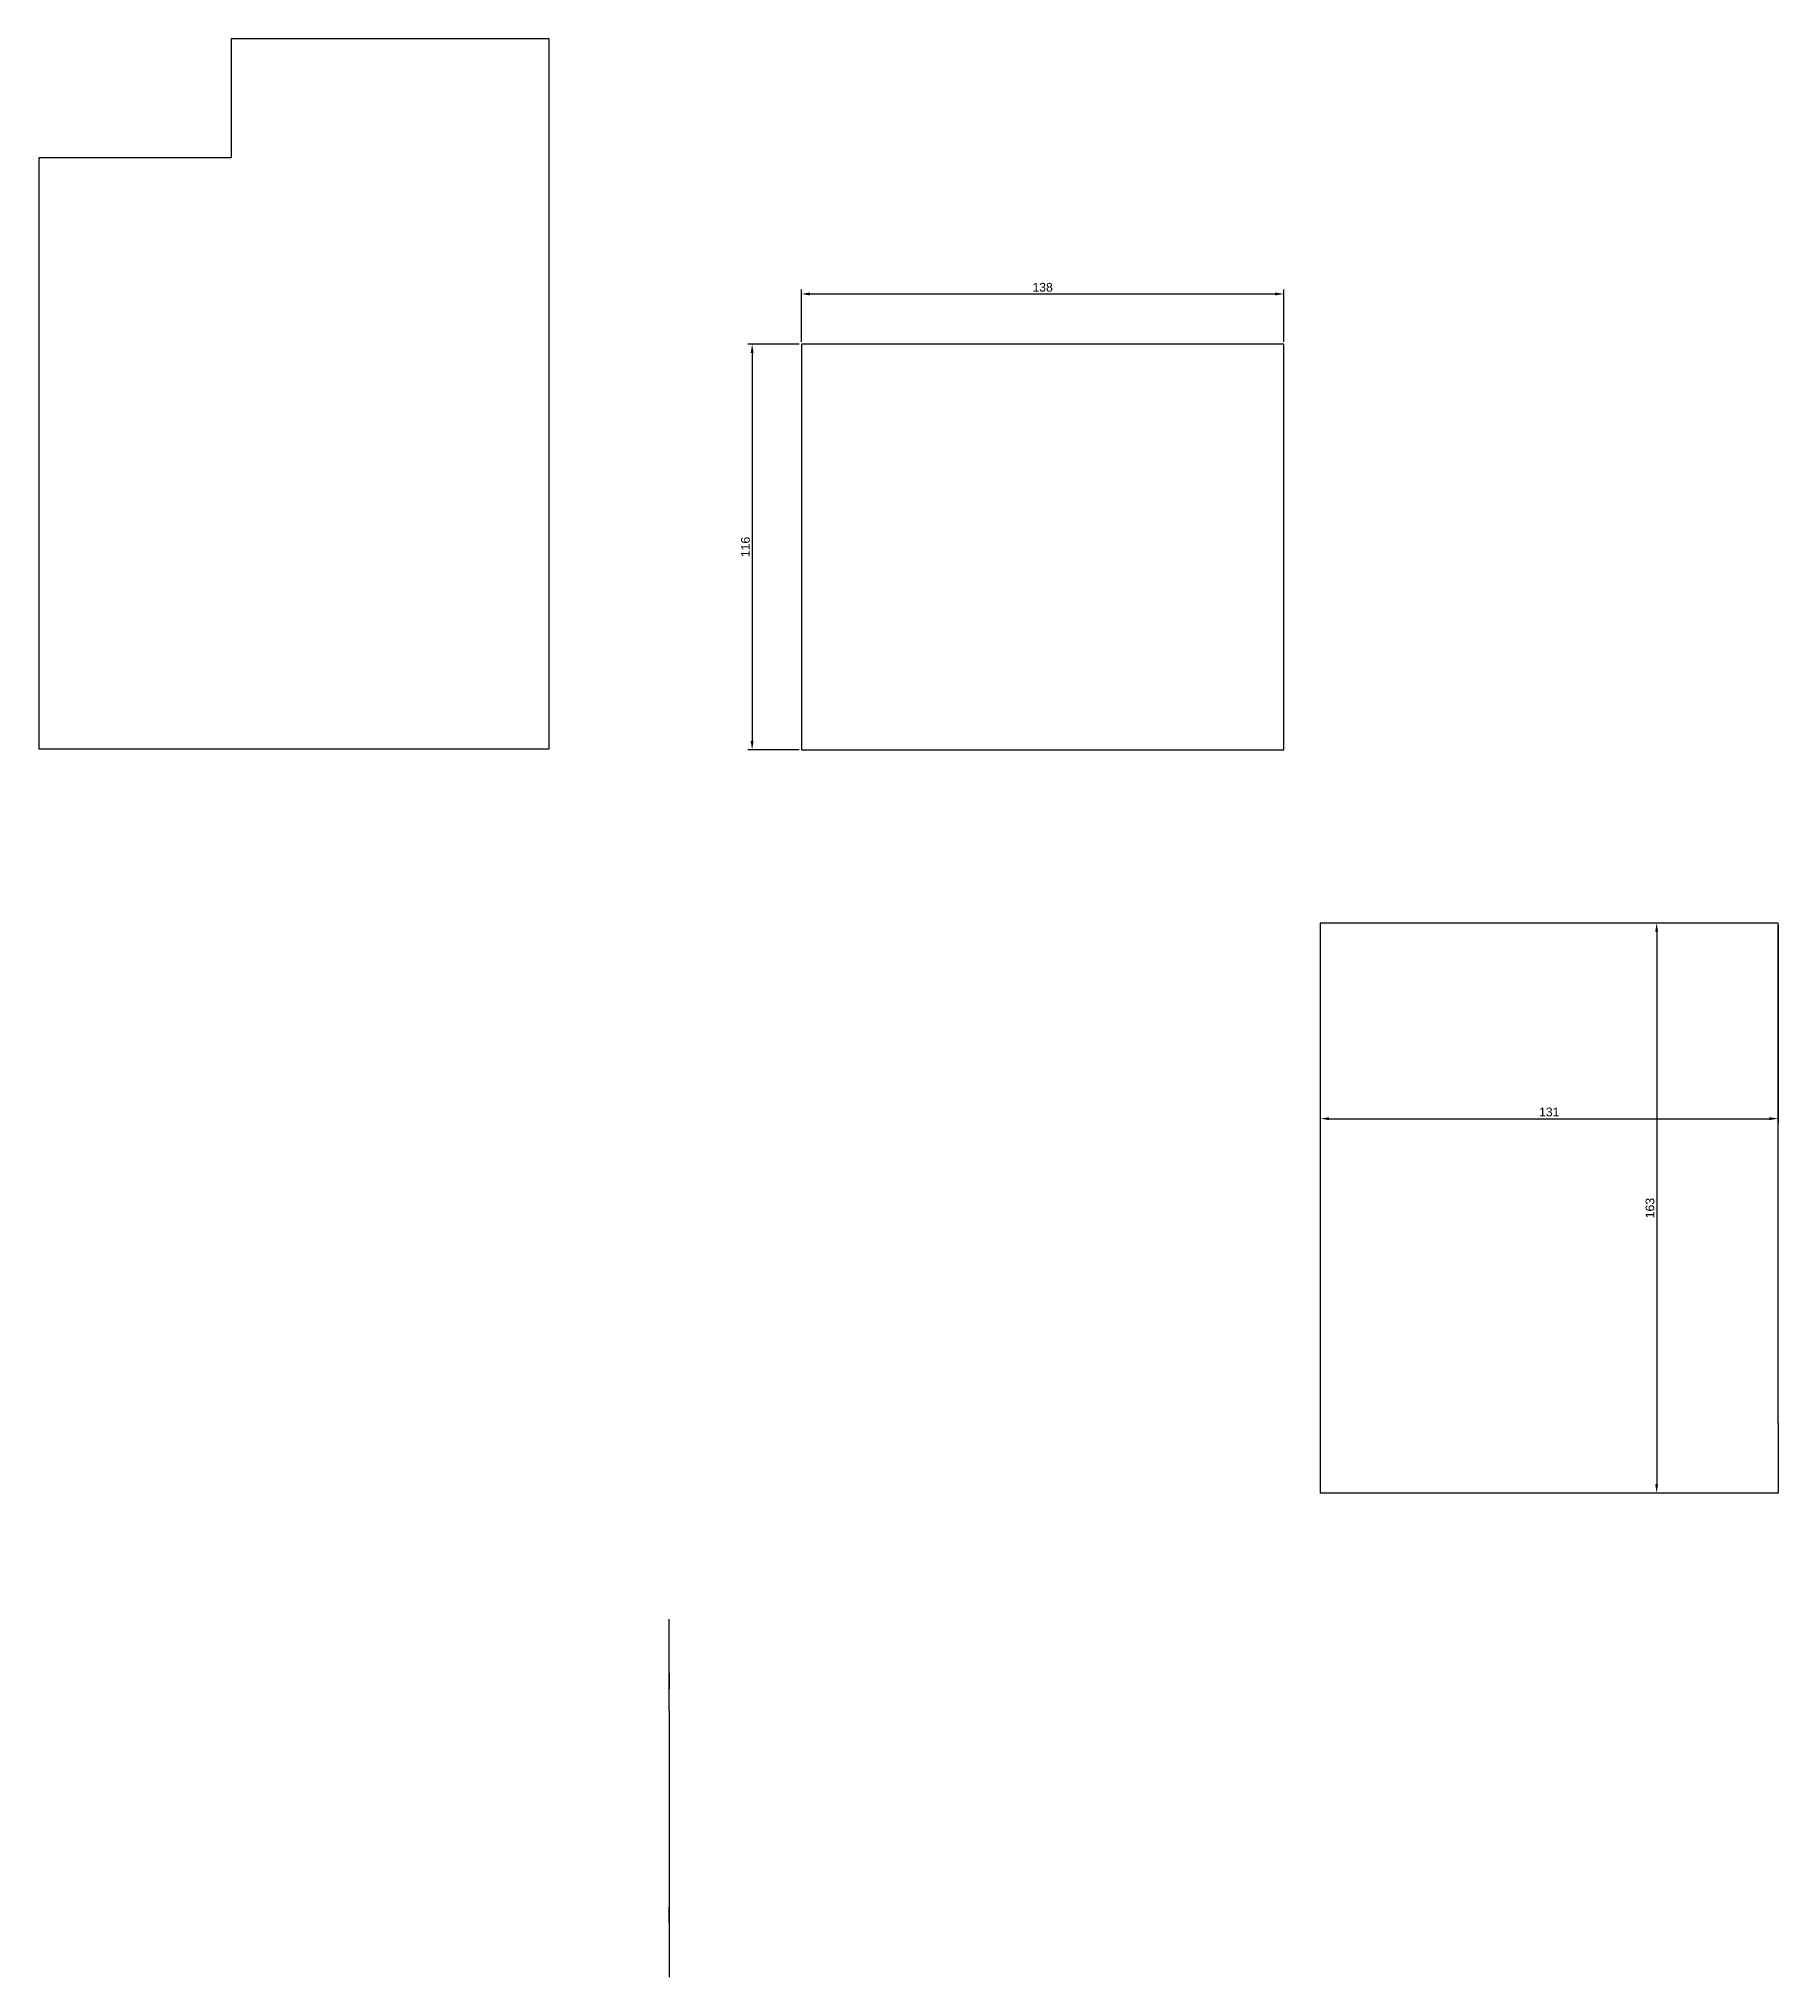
# Model space of a CAD drawing. Header units: millimetres. Extents: x 686 to 3901, y 1004 to 1838.
# Drawn here: x 686 to 1184, y 1284 to 1838 of the extents above; entities that cross this region are included whole.
import ezdxf

# ---------------------------------------------------------------- set-up
doc = ezdxf.new("R2010")
doc.units = ezdxf.units.MM
doc.layers.add('Caja', color=7, linetype='Continuous')
doc.layers.add('Placa', color=30, linetype='Continuous')
doc.styles.get("Standard").update_dxf_attribs({"font": 'arial.ttf'})
doc.dimstyles.new('ISO-25', dxfattribs={"dimtxt": 2.5, "dimasz": 2.5, "dimexe": 1.25, "dimexo": 0.625, "dimtad": 1, "dimtxsty": 'Standard', "dimcen": 2.5, "dimadec": 0, "dimazin": 0, "dimtfac": 1, "dimtmove": 0, "dimatfit": 3, "dimfxl": 1, "dimarcsym": 0})

msp = doc.modelspace()

# ---------------------------------------------------------------- blocks, each defined once
blk = doc.blocks.new('*D1')
at = {"color": 0, "lineweight": -2, "transparency": 16777216}
for p, q in [((1183.02, 1585.43), (1147.62, 1585.43)), ((1148.87, 1582.93), (1148.87, 1424.93)), ((1183.02, 1422.43), (1147.62, 1422.43))]:
    blk.add_line(p, q, dxfattribs=at)
at = {"color": 0, "transparency": 16777216}
for points in [[(1148.45, 1582.93), (1149.28, 1582.93), (1148.87, 1585.43)], [(1148.45, 1424.93), (1149.28, 1424.93), (1148.87, 1422.43)]]:
    blk.add_solid(points, dxfattribs=at)
at = {"layer": 'Defpoints', "color": 0, "transparency": 16777216}
for p in [(1183.64, 1585.43), (1148.87, 1422.43), (1183.64, 1422.43)]:
    blk.add_point(p, dxfattribs=at)
at = {"color": 0, "transparency": 16777216, "insert": (1146.96, 1503.93), "char_height": 2.5, "attachment_point": 5, "rotation": 90}
blk.add_mtext('163', dxfattribs=at)
blk = doc.blocks.new('*D2')
at = {"color": 0, "lineweight": -2, "transparency": 16777216}
for p, q in [((1052.64, 1584.8), (1052.64, 1528.25)), ((1183.64, 1584.8), (1183.64, 1528.25)), ((1055.14, 1529.5), (1181.14, 1529.5))]:
    blk.add_line(p, q, dxfattribs=at)
at = {"color": 0, "transparency": 16777216}
for points in [[(1055.14, 1529.92), (1055.14, 1529.09), (1052.64, 1529.5)], [(1181.14, 1529.92), (1181.14, 1529.09), (1183.64, 1529.5)]]:
    blk.add_solid(points, dxfattribs=at)
at = {"layer": 'Defpoints', "color": 0, "transparency": 16777216}
for p in [(1052.64, 1585.43), (1183.64, 1585.43), (1183.64, 1529.5)]:
    blk.add_point(p, dxfattribs=at)
at = {"color": 0, "transparency": 16777216, "insert": (1118.14, 1531.4), "char_height": 2.5, "attachment_point": 5}
blk.add_mtext('131', dxfattribs=at)
blk = doc.blocks.new('*D3')
at = {"layer": 'Defpoints', "color": 0, "lineweight": -2, "transparency": 16777216}
for p, q in [((903.62, 1750.97), (888.89, 1750.97)), ((890.14, 1748.47), (890.14, 1637.47)), ((903.62, 1634.97), (888.89, 1634.97))]:
    blk.add_line(p, q, dxfattribs=at)
at = {"layer": 'Defpoints', "color": 0, "transparency": 16777216}
for p in [(904.24, 1750.97), (890.14, 1634.97), (904.24, 1634.97)]:
    blk.add_point(p, dxfattribs=at)
for points in [[(889.73, 1748.47), (890.56, 1748.47), (890.14, 1750.97)], [(889.73, 1637.47), (890.56, 1637.47), (890.14, 1634.97)]]:
    blk.add_solid(points, dxfattribs=at)
at = {"layer": 'Defpoints', "color": 0, "transparency": 16777216, "insert": (888.24, 1692.97), "char_height": 2.5, "attachment_point": 5, "rotation": 90}
blk.add_mtext('116', dxfattribs=at)
blk = doc.blocks.new('*D4')
at = {"layer": 'Defpoints', "color": 0, "lineweight": -2, "transparency": 16777216}
for p, q in [((904.24, 1751.6), (904.24, 1766.56)), ((906.74, 1765.31), (1039.74, 1765.31)), ((1042.24, 1751.6), (1042.24, 1766.56))]:
    blk.add_line(p, q, dxfattribs=at)
at = {"layer": 'Defpoints', "color": 0, "transparency": 16777216}
for p in [(1042.24, 1765.31), (904.24, 1750.97), (1042.24, 1750.97)]:
    blk.add_point(p, dxfattribs=at)
for points in [[(906.74, 1765.73), (906.74, 1764.89), (904.24, 1765.31)], [(1039.74, 1765.73), (1039.74, 1764.89), (1042.24, 1765.31)]]:
    blk.add_solid(points, dxfattribs=at)
at = {"layer": 'Defpoints', "color": 0, "transparency": 16777216, "insert": (973.24, 1767.21), "char_height": 2.5, "attachment_point": 5}
blk.add_mtext('138', dxfattribs=at)

# ---------------------------------------------------------------- dimensions: what is measured, and where the dimension line sits
dim = msp.add_linear_dim(base=(1183.643, 1529.503), p1=(1052.643, 1585.429), p2=(1183.643, 1585.429), dimstyle='ISO-25')
dim.commit()
dim.dimension.update_dxf_attribs({"geometry": '*D2', "text_midpoint": (1118.143, 1531.405)})
dim = msp.add_linear_dim(base=(1148.867, 1422.429), p1=(1183.643, 1585.429), p2=(1183.643, 1422.429), angle=90, dimstyle='ISO-25')
dim.commit()
dim.dimension.update_dxf_attribs({"geometry": '*D1', "text_midpoint": (1146.965, 1503.929)})
at = {"layer": 'Defpoints'}
dim = msp.add_linear_dim(base=(1042.245, 1765.311), p1=(904.245, 1750.974), p2=(1042.245, 1750.974), dimstyle='ISO-25', dxfattribs=at)
dim.commit()
dim.dimension.update_dxf_attribs({"geometry": '*D4', "text_midpoint": (973.245, 1767.214)})
dim = msp.add_linear_dim(base=(890.143, 1634.974), p1=(904.245, 1750.974), p2=(904.245, 1634.974), angle=90, dimstyle='ISO-25', dxfattribs=at)
dim.commit()
dim.dimension.update_dxf_attribs({"geometry": '*D3', "text_midpoint": (888.242, 1692.974)})

# ---------------------------------------------------------------- linework, layer by layer
for p, q in [((741.098, 1838.274), (741.098, 1804.274)), ((741.098, 1804.274), (686.098, 1804.274))]:
    msp.add_line(p, q)
msp.add_lwpolyline([(686.098, 1804.274), (686.098, 1635.274), (832.098, 1635.274), (832.098, 1838.274), (741.098, 1838.274)])
at = {"layer": 'Caja'}
for p, q in [((1052.643, 1442.429), (1052.643, 1422.429)), ((1183.643, 1442.429), (1183.643, 1422.429)), ((1183.643, 1422.429), (1052.643, 1422.429))]:
    msp.add_line(p, q, dxfattribs=at)
at = {"layer": 'Caja', "extrusion": (1, 0, -1.83697e-16)}
for p, q in [((866.452, 1370.831, 47.765), (866.452, 1386.438, 63.371)), ((866.452, 1365.224, 63.371), (866.452, 1386.438, 63.371)), ((866.452, 1370.831, -18.978), (866.452, 1386.438, -3.371)), ((866.452, 1365.224, -3.371), (866.452, 1386.438, -3.371)), ((866.452, 1370.831, 47.765), (866.452, 1366.438, 43.371)), ((866.452, 1370.831, -18.978), (866.452, 1366.438, -23.371)), ((866.452, 1360.224, 43.371), (866.452, 1366.438, 43.371)), ((866.452, 1360.224, -23.371), (866.452, 1366.438, -23.371)), ((866.452, 1363.76, 61.907), (866.452, 1365.224, 63.371)), ((866.452, 1363.76, -4.836), (866.452, 1365.224, -3.371)), ((866.452, 1360.224, 58.371), (866.452, 1363.76, 61.907)), ((866.452, 1360.224, -8.371), (866.452, 1363.76, -4.836)), ((866.452, 1360.224, 58.371), (866.452, 1310.224, 58.371)), ((866.452, 1360.224, 43.371), (866.452, 1310.224, 43.371)), ((866.452, 1360.224, -8.371), (866.452, 1310.224, -8.371)), ((866.452, 1360.224, -23.371), (866.452, 1310.224, -23.371)), ((866.452, 1310.224, 43.371), (866.452, 1303.996, 43.371)), ((866.452, 1310.224, 58.371), (866.452, 1306.689, 61.907)), ((866.452, 1310.224, -23.371), (866.452, 1303.996, -23.371)), ((866.452, 1310.224, -8.371), (866.452, 1306.689, -4.836)), ((866.452, 1306.689, 61.907), (866.452, 1305.224, 63.371)), ((866.452, 1306.689, -4.836), (866.452, 1305.224, -3.371)), ((866.452, 1305.224, 63.371), (866.452, 1284.011, 63.371)), ((866.452, 1305.224, -3.371), (866.452, 1284.011, -3.371)), ((866.452, 1299.618, 47.765), (866.452, 1304.011, 43.371)), ((866.452, 1299.618, -18.978), (866.452, 1304.011, -23.371)), ((866.452, 1299.618, 47.765), (866.452, 1284.011, 63.371)), ((866.452, 1299.618, -18.978), (866.452, 1284.011, -3.371))]:
    msp.add_line(p, q, dxfattribs=at)
at = {"layer": 'Caja'}
msp.add_lwpolyline([(1183.643, 1442.429), (1183.643, 1585.429), (1052.643, 1585.429), (1052.643, 1442.429)], dxfattribs=at)
at = {"layer": 'Placa'}
msp.add_lwpolyline([(1042.245, 1750.974), (904.245, 1750.974), (904.245, 1634.974), (1042.245, 1634.974)], close=True, dxfattribs=at)

msp.set_redraw_order([(e.dxf.handle, doc.entitydb.next_handle()) for e in msp.query("TEXT MTEXT ATTDEF DIMENSION ARC_DIMENSION")])  # texts and dimensions are drawn at this point

doc.saveas('drawing.dxf')
